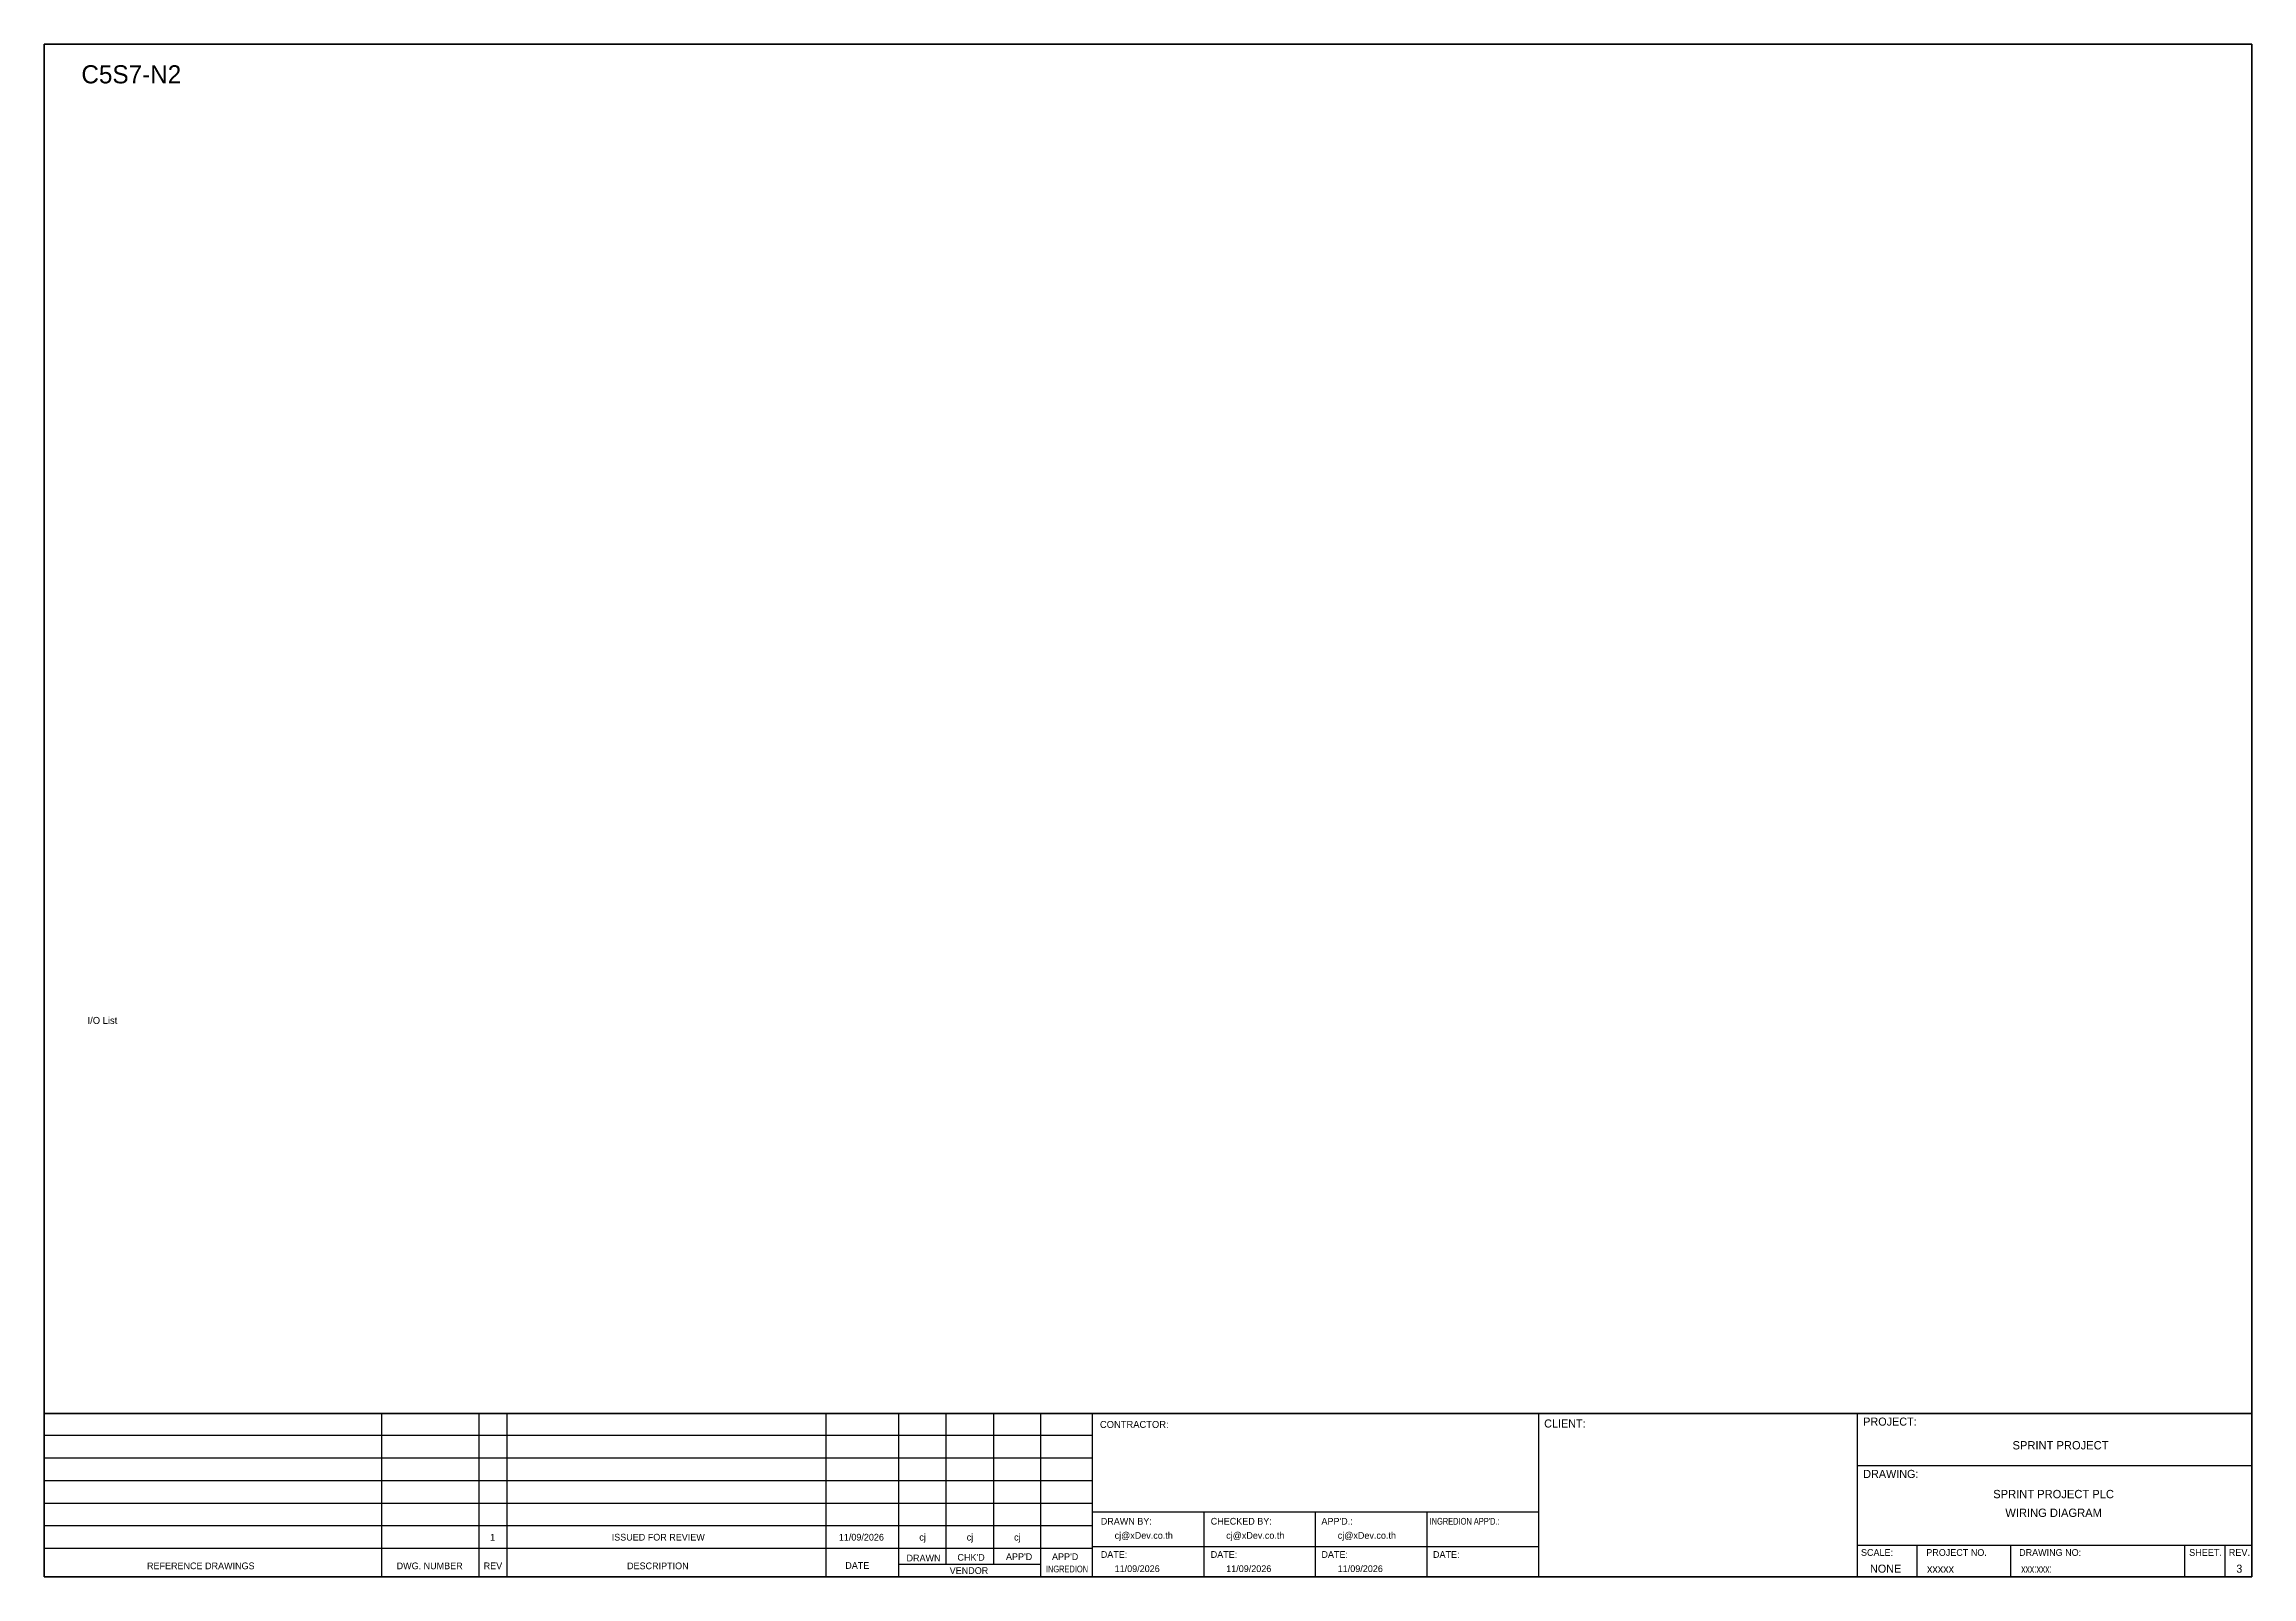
# Model space of a CAD drawing. Header units: metres. Extents: x 0 to 20667, y -39055 to 2704.
# Drawn here: x 16773 to 20667, y -36051 to -33346 of the extents above; entities that cross this region are included whole.
import ezdxf
from ezdxf.enums import TextEntityAlignment as Align

# ---------------------------------------------------------------- set-up
doc = ezdxf.new("R2010")
doc.units = ezdxf.units.M

msp = doc.modelspace()

# ---------------------------------------------------------------- texts
at = {"color": 2}
msp.add_text('C5S7-N2', height=32, dxfattribs=at).set_placement((16838.9, -33415.6))
at = {"color": 4, "ltscale": 100}
for s, p in [('SPRINT PROJECT', (20329.1, -35818.4)), ('SPRINT PROJECT PLC', (20316.9, -35904.5)), ('WIRING DIAGRAM', (20316.9, -35937.5))]:
    msp.add_text(s, height=14.693, dxfattribs=at).set_placement(p, align=Align.MIDDLE_CENTER)
at = {"layer": 'GT_1', "color": 4}
for s, p in [('CLIENT:', (19418.5, -35787.1)), ('PROJECT:', (19981.2, -35783.8)), ('DRAWING:', (19981.2, -35876.1))]:
    msp.add_text(s, height=14.25, dxfattribs=at).set_placement(p)
at = {"layer": 'MEMBER', "color": 4, "ltscale": 0.8}
for s, height, p in [('I/O List', 12.35, (16849.8, -35075)), ('CONTRACTOR:', 12.35, (18635.1, -35787.8)), ('DRAWN BY:', 11.88, (18636.6, -35958.4)), ('cj@xDev.co.th', 11.875, (18661, -35983.4)), ('CHECKED BY:', 11.875, (18830.5, -35958.4)), ('cj@xDev.co.th', 11.875, (18857.8, -35983.4)), ("APP'D.:", 11.88, (19025.7, -35958.4)), ('cj@xDev.co.th', 11.875, (19054.5, -35983.4)), ('DRAWN', 11.88, (18294, -36023.3)), ("CHK'D", 11.88, (18383.8, -36022.1)), ("APP'D", 11.88, (18469.4, -36020.9)), ("APP'D", 11.88, (18550.6, -36020.9)), ('DATE:', 11.88, (18636.6, -36017)), ('DATE:', 11.88, (18830.5, -36017)), ('DATE:', 11.88, (19025.7, -36017)), ('DATE:', 11.88, (19222.5, -36017)), ('SCALE:', 11.88, (19977.2, -36013.5)), ('PROJECT NO.', 11.875, (20092.4, -36013.5)), ('DRAWING NO:', 11.875, (20256.1, -36013.5)), ('SHEET.', 12, (20555.9, -36013.5)), ('REV.', 12, (20625.8, -36013.5)), ('REFERENCE DRAWINGS', 11.875, (16954.6, -36037.1)), ('DWG. NUMBER', 11.875, (17394.8, -36037.1)), ('REV', 11.88, (17548.3, -36037.1)), ('DESCRIPTION', 11.875, (17801.2, -36037.1)), ('DATE', 11.88, (18186, -36036.4)), ('VENDOR', 11.88, (18370.1, -36045.4)), ('11/09/2026', 11.88, (18661, -36042.1)), ('11/09/2026', 11.88, (18857.8, -36042.1)), ('11/09/2026', 11.88, (19054.5, -36042.1)), ('NONE', 14.23, (19993.2, -36043.2)), ('xxxxx', 14.23, (20093.6, -36043.2))]:
    msp.add_text(s, height=height, dxfattribs=at).set_placement(p)
for s, height, p in [('11/09/2026', 11.88, (18214.4, -35980.6)), ('cj', 11.88, (18322.3, -35980.6)), ('cj', 11.88, (18405.9, -35980.6)), ('cj', 11.88, (18489.4, -35980.6)), ('1', 11.9, (17564.1, -35980.6)), ('ISSUED FOR REVIEW', 11.875, (17856.2, -35980.6))]:
    msp.add_text(s, height=height, dxfattribs=at).set_placement(p, align=Align.MIDDLE_CENTER)
at = {"layer": 'MEMBER', "color": 4, "ltscale": 0.8, "width": 0.8}
for s, height, p in [("INGREDION APP'D.:", 11.875, (19216.5, -35958.4)), ('INGREDION', 11.88, (18539.8, -36042.6)), ('xxx:xxx:', 14.23, (20259.8, -36043.2))]:
    msp.add_text(s, height=height, dxfattribs=at).set_placement(p)
at = {"layer": 'MEMBER', "color": 4, "ltscale": 0.8}
msp.add_text('3', height=14.2, dxfattribs=at).set_placement((20644.4, -36043.2), align=Align.CENTER)

# ---------------------------------------------------------------- linework, layer by layer
at = {"color": 4}
for p, q in [((20075.5, -35994.5), (20075.5, -36050.6)), ((20240.8, -35994.5), (20240.8, -36050.6))]:
    msp.add_line(p, q, dxfattribs=at)
at = {"color": 4, "ltscale": 0.5}
for p, q in [((20547.9, -35994.5), (20547.9, -36050.6)), ((20547.9, -35994.5), (20547.9, -36050.6)), ((20619.1, -35994.5), (20619.1, -36050.6)), ((20619.1, -35994.5), (20619.1, -36050.6))]:
    msp.add_line(p, q, dxfattribs=at)
at = {"layer": 'GT_1', "color": 4}
for p, q in [((17368.6, -36050.6), (17368.6, -35762.4)), ((17540.5, -36050.6), (17540.5, -35762.4)), ((17589.6, -36050.6), (17589.6, -35762.4)), ((18152.3, -36050.6), (18152.3, -35762.4)), ((18280.6, -36050.6), (18280.6, -35762.4)), ((18364.2, -36028.8), (18364.2, -35762.4)), ((18447.7, -36028.7), (18447.7, -35762.4)), ((18531, -36050.6), (18531, -35762.4)), ((18622, -36050.6), (18622, -35762.4)), ((19409, -36050.6), (19409, -35762.4)), ((19971.3, -36050.6), (19971.3, -35762.4)), ((19971.3, -36050.6), (19971.3, -35762.4)), ((19971.3, -36050.6), (19971.3, -35762.4)), ((18622, -35801.3), (16773.2, -35801.3)), ((18622, -35841.1), (16773.2, -35841.1)), ((18622, -35881), (16773.2, -35881)), ((18622, -35920.9), (16773.2, -35920.9)), ((18622, -35960.8), (16773.2, -35960.8)), ((19409, -35936.2), (18622, -35936.2)), ((18818.8, -36050.6), (18818.8, -35936.2)), ((19015.5, -36050.6), (19015.5, -35936.2)), ((19212.3, -36050.6), (19212.3, -35936.2)), ((18621.9, -36000.8), (16773.2, -36000.8)), ((19409, -35997.7), (18622, -35997.7)), ((19971.3, -35994.5), (20666.5, -35994.5)), ((18531, -36028.8), (18280.6, -36028.8))]:
    msp.add_line(p, q, dxfattribs=at)
at = {"layer": 'HELPPOINT', "color": 4, "lineweight": 35}
for p, q in [((16773.2, -36050.6), (16773.2, -33346.4)), ((16773.2, -33346.4), (20666.5, -33346.4)), ((16773.2, -36050.6), (16773.2, -33346.4)), ((16773.2, -33346.4), (20666.5, -33346.4)), ((20666.5, -33346.4), (20666.5, -36050.6)), ((20666.5, -33346.4), (20666.5, -36050.6)), ((20666.5, -36050.6), (16773.2, -36050.6)), ((20666.5, -36050.6), (16773.2, -36050.6))]:
    msp.add_line(p, q, dxfattribs=at)
at = {"layer": 'HELPPOINT', "color": 4}
for p, q in [((19971.3, -35854), (20666.5, -35854)), ((19971.3, -35854), (20666.5, -35854)), ((19971.3, -35994.5), (20666.5, -35994.5))]:
    msp.add_line(p, q, dxfattribs=at)
at = {"layer": 'MEMBER', "color": 4, "lineweight": 35}
msp.add_line((16773.2, -35762.4), (20666.5, -35762.4), dxfattribs=at)
msp.add_line((16773.2, -35762.4), (20666.5, -35762.4), dxfattribs=at)
at = {"layer": 'MEMBER', "color": 4}
for p, q in [((19971.3, -35854), (20666.5, -35854)), ((19971.3, -35854), (20666.5, -35854)), ((19971.3, -35994.5), (20666.5, -35994.5)), ((19971.3, -35994.5), (20666.5, -35994.5))]:
    msp.add_line(p, q, dxfattribs=at)

msp.set_redraw_order([(e.dxf.handle, doc.entitydb.next_handle()) for e in msp.query("TEXT MTEXT ATTDEF DIMENSION ARC_DIMENSION")])  # texts and dimensions are drawn at this point

doc.saveas('drawing.dxf')
